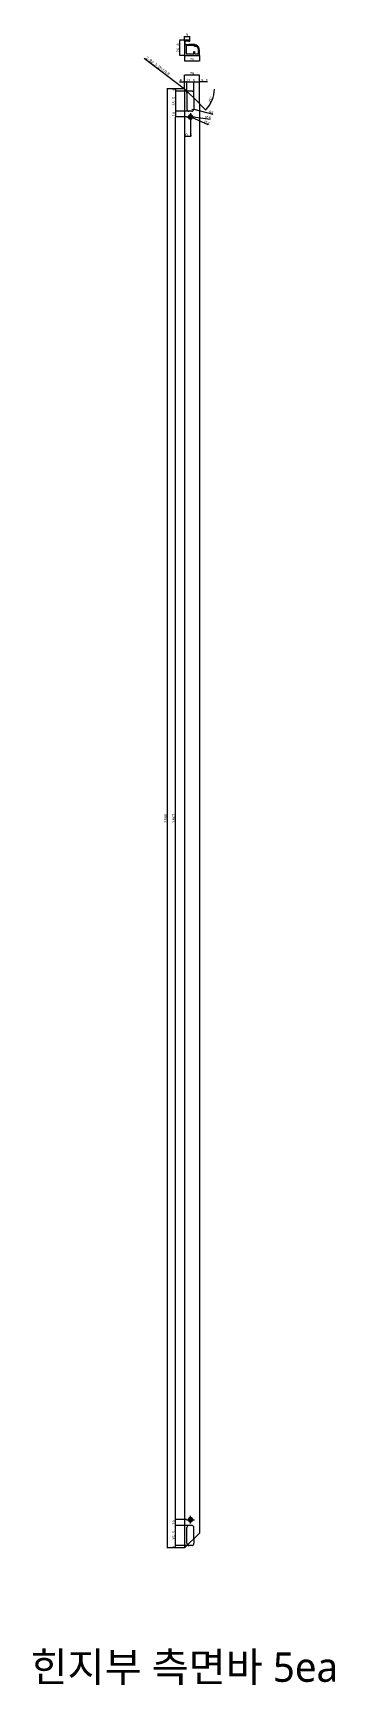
# Model space of a CAD drawing. Header units: millimetres. Extents: x -44117 to 256353, y -2095463 to 65325.
# Drawn here: x 14916 to 15448, y 41735 to 44640 of the extents above; entities that cross this region are included whole.
import ezdxf

# ---------------------------------------------------------------- set-up
doc = ezdxf.new("R2010")
doc.units = ezdxf.units.MM
doc.header["$LTSCALE"] = 10
doc.linetypes.add('CENTER', pattern=[50.8, 31.75, -6.35, 6.35, -6.35])
doc.linetypes.add('HIDDEN', pattern=[9.525, 6.35, -3.175])
doc.layers.add('cen', color=1, linetype='CENTER')
doc.layers.add('hid', color=8, linetype='HIDDEN')
doc.styles.add('고딕', font='')
doc.styles.get('고딕').set_extended_font_data('HYgtrE')
doc.dimstyles.new('hi01 a4 - 1scale', dxfattribs={"dimtxt": 5, "dimasz": 0.5, "dimexe": 0.3, "dimexo": 0.3, "dimgap": 0.2, "dimtad": 1, "dimdec": 1, "dimdsep": 46, "dimtxsty": 'Standard', "dimcen": 1, "dimclrd": 251, "dimclre": 251, "dimclrt": 3, "dimadec": 1, "dimazin": 2, "dimtfac": 1, "dimtdec": 1, "dimtix": 1, "dimtmove": 1, "dimatfit": 3, "dimfxl": 0, "dimarcsym": 0})

msp = doc.modelspace()

# ---------------------------------------------------------------- texts
at = {"color": 142, "insert": (15182.69263, 41763.64), "char_height": 52.004575, "width": 1506.5379465, "attachment_point": 5, "style": '고딕'}
msp.add_mtext('{\\fMalgun Gothic|b0|i0|c129|p50;힌지부 측면바 5ea}', dxfattribs=at)

# ---------------------------------------------------------------- blocks, each defined once
blk = doc.blocks.new('*D1459')
at = {"color": 251, "lineweight": -2, "transparency": 16777216}
for p, q in [((15183.2, 44542.4), (15183.2, 44567)), ((15183.7, 44566.7), (15208.7, 44566.7)), ((15209.2, 44516.4), (15209.2, 44567))]:
    blk.add_line(p, q, dxfattribs=at)
at = {"color": 251, "transparency": 16777216}
for points in [[(15183.7, 44566.8), (15183.7, 44566.6), (15183.2, 44566.7)], [(15208.7, 44566.8), (15208.7, 44566.6), (15209.2, 44566.7)]]:
    blk.add_solid(points, dxfattribs=at)
at = {"layer": 'Defpoints', "color": 0, "transparency": 16777216}
for p in [(15183.2, 44542.1), (15209.2, 44566.7), (15209.2, 44516.1)]:
    blk.add_point(p, dxfattribs=at)
at = {"color": 3, "transparency": 16777216, "insert": (15196.2, 44569.4), "char_height": 5, "attachment_point": 5}
blk.add_mtext('26', dxfattribs=at)
blk = doc.blocks.new('*D1460')
at = {"color": 251, "lineweight": -2, "transparency": 16777216}
for p, q in [((15182.9, 44542.1), (15166.7, 44542.1)), ((15167, 44541.6), (15167, 44538.6)), ((15190.9, 44538.1), (15166.7, 44538.1))]:
    blk.add_line(p, q, dxfattribs=at)
at = {"color": 251, "transparency": 16777216}
for points in [[(15167, 44541.6), (15167.1, 44541.6), (15167, 44542.1)], [(15167, 44538.6), (15167.1, 44538.6), (15167, 44538.1)]]:
    blk.add_solid(points, dxfattribs=at)
at = {"layer": 'Defpoints', "color": 0, "transparency": 16777216}
for p in [(15183.2, 44542.1), (15167, 44538.1), (15191.2, 44538.1)]:
    blk.add_point(p, dxfattribs=at)
at = {"color": 3, "transparency": 16777216, "insert": (15164.3, 44540.1), "char_height": 5, "attachment_point": 5, "rotation": 90}
blk.add_mtext('4', dxfattribs=at)
blk = doc.blocks.new('*D1461')
at = {"color": 251, "lineweight": -2, "transparency": 16777216}
for p, q in [((15182.9, 44538.1), (15166.7, 44538.1)), ((15167, 44537.6), (15167, 44503.1)), ((15190.9, 44502.6), (15166.7, 44502.6))]:
    blk.add_line(p, q, dxfattribs=at)
at = {"color": 251, "transparency": 16777216}
for points in [[(15167, 44537.6), (15167.1, 44537.6), (15167, 44538.1)], [(15167, 44503.1), (15167.1, 44503.1), (15167, 44502.6)]]:
    blk.add_solid(points, dxfattribs=at)
at = {"layer": 'Defpoints', "color": 0, "transparency": 16777216}
for p in [(15183.2, 44538.1), (15167, 44502.6), (15191.2, 44502.6)]:
    blk.add_point(p, dxfattribs=at)
at = {"color": 3, "transparency": 16777216, "insert": (15164.3, 44520.3), "char_height": 5, "attachment_point": 5, "rotation": 90}
blk.add_mtext('35.5', dxfattribs=at)
blk = doc.blocks.new('*D1462')
at = {"color": 251, "lineweight": -2, "transparency": 16777216}
for p, q in [((15182.9, 44502.6), (15166.7, 44502.6)), ((15186.4, 44492.6), (15166.7, 44492.6)), ((15167, 44502.1), (15167, 44493.1))]:
    blk.add_line(p, q, dxfattribs=at)
at = {"color": 251, "transparency": 16777216}
for points in [[(15167, 44502.1), (15167.1, 44502.1), (15167, 44502.6)], [(15167, 44493.1), (15167.1, 44493.1), (15167, 44492.6)]]:
    blk.add_solid(points, dxfattribs=at)
at = {"layer": 'Defpoints', "color": 0, "transparency": 16777216}
for p in [(15167, 44492.6), (15183.2, 44502.6), (15186.7, 44492.6)]:
    blk.add_point(p, dxfattribs=at)
at = {"color": 3, "transparency": 16777216, "insert": (15164.3, 44497.6), "char_height": 5, "attachment_point": 5, "rotation": 90}
blk.add_mtext('10', dxfattribs=at)
blk = doc.blocks.new('*D1463')
at = {"color": 251, "lineweight": -2, "transparency": 16777216}
blk.add_line((15209.4, 44515.9), (15220.6, 44504.7), dxfattribs=at)
blk.add_arc((15183.2, 44542.1), 52.6, 315.545, 359.455, dxfattribs=at)
at = {"color": 251, "transparency": 16777216}
for points in [[(15235.7, 44541.6), (15235.9, 44541.6), (15235.8, 44542.1)], [(15220.8, 44505.2), (15220.7, 44505.3), (15220.4, 44504.9)]]:
    blk.add_solid(points, dxfattribs=at)
at = {"layer": 'Defpoints', "color": 0, "transparency": 16777216}
for p in [(15183.2, 44542.1), (15183.2, 44542.1), (15251.7, 44542.1), (15209.2, 44516.1), (15228.7, 44515.8)]:
    blk.add_point(p, dxfattribs=at)
at = {"color": 3, "transparency": 16777216, "insert": (15229.3, 44523), "char_height": 5, "attachment_point": 5, "rotation": 67.5}
blk.add_mtext('45°', dxfattribs=at)
blk = doc.blocks.new('*D1449')
at = {"color": 251, "lineweight": -2, "transparency": 16777216}
for p, q in [((15190.9, 41980.1), (15166.7, 41980.1)), ((15182.9, 41976.1), (15166.7, 41976.1)), ((15167, 41976.6), (15167, 41979.6))]:
    blk.add_line(p, q, dxfattribs=at)
at = {"color": 251, "transparency": 16777216}
for points in [[(15167, 41979.6), (15167.1, 41979.6), (15167, 41980.1)], [(15167, 41976.6), (15167.1, 41976.6), (15167, 41976.1)]]:
    blk.add_solid(points, dxfattribs=at)
at = {"layer": 'Defpoints', "color": 0, "transparency": 16777216}
for p in [(15167, 41980.1), (15183.2, 41976.1), (15191.2, 41980.1)]:
    blk.add_point(p, dxfattribs=at)
at = {"color": 3, "transparency": 16777216, "insert": (15164.3, 41978.1), "char_height": 5, "attachment_point": 5, "rotation": 90}
blk.add_mtext('4', dxfattribs=at)
blk = doc.blocks.new('*D1450')
at = {"color": 251, "lineweight": -2, "transparency": 16777216}
for p, q in [((15190.9, 42015.6), (15166.7, 42015.6)), ((15167, 41980.6), (15167, 42015.1)), ((15182.9, 41980.1), (15166.7, 41980.1))]:
    blk.add_line(p, q, dxfattribs=at)
at = {"color": 251, "transparency": 16777216}
for points in [[(15167, 42015.1), (15167.1, 42015.1), (15167, 42015.6)], [(15167, 41980.6), (15167.1, 41980.6), (15167, 41980.1)]]:
    blk.add_solid(points, dxfattribs=at)
at = {"layer": 'Defpoints', "color": 0, "transparency": 16777216}
for p in [(15167, 42015.6), (15191.2, 42015.6), (15183.2, 41980.1)]:
    blk.add_point(p, dxfattribs=at)
at = {"color": 3, "transparency": 16777216, "insert": (15164.3, 41997.8), "char_height": 5, "attachment_point": 5, "rotation": 90}
blk.add_mtext('35.5', dxfattribs=at)
blk = doc.blocks.new('*D1464')
at = {"color": 251, "lineweight": -2, "transparency": 16777216}
for p, q in [((15186.4, 42025.6), (15166.7, 42025.6)), ((15182.9, 42015.6), (15166.7, 42015.6)), ((15167, 42016.1), (15167, 42025.1))]:
    blk.add_line(p, q, dxfattribs=at)
at = {"color": 251, "transparency": 16777216}
for points in [[(15167, 42025.1), (15167.1, 42025.1), (15167, 42025.6)], [(15167, 42016.1), (15167.1, 42016.1), (15167, 42015.6)]]:
    blk.add_solid(points, dxfattribs=at)
at = {"layer": 'Defpoints', "color": 0, "transparency": 16777216}
for p in [(15167, 42025.6), (15183.2, 42015.6), (15186.7, 42025.6)]:
    blk.add_point(p, dxfattribs=at)
at = {"color": 3, "transparency": 16777216, "insert": (15164.3, 42020.6), "char_height": 5, "attachment_point": 5, "rotation": 90}
blk.add_mtext('10', dxfattribs=at)
blk = doc.blocks.new('*D1465')
at = {"color": 251, "lineweight": -2, "transparency": 16777216}
for p, q in [((15186.4, 44492.6), (15166.7, 44492.6)), ((15167, 42026.1), (15167, 44492.1)), ((15186.4, 42025.6), (15166.7, 42025.6))]:
    blk.add_line(p, q, dxfattribs=at)
at = {"color": 251, "transparency": 16777216}
for points in [[(15167, 44492.1), (15167.1, 44492.1), (15167, 44492.6)], [(15167, 42026.1), (15167.1, 42026.1), (15167, 42025.6)]]:
    blk.add_solid(points, dxfattribs=at)
at = {"layer": 'Defpoints', "color": 0, "transparency": 16777216}
for p in [(15167, 44492.6), (15186.7, 44492.6), (15186.7, 42025.6)]:
    blk.add_point(p, dxfattribs=at)
at = {"color": 3, "transparency": 16777216, "insert": (15164.3, 43259.1), "char_height": 5, "attachment_point": 5, "rotation": 90}
blk.add_mtext('2467', dxfattribs=at)
blk = doc.blocks.new('*D1466')
at = {"color": 251, "lineweight": -2, "transparency": 16777216}
for p, q in [((15182.9, 44542.1), (15152, 44542.1)), ((15152.3, 44541.6), (15152.3, 41976.6)), ((15182.9, 41976.1), (15152, 41976.1))]:
    blk.add_line(p, q, dxfattribs=at)
at = {"color": 251, "transparency": 16777216}
for points in [[(15152.2, 44541.6), (15152.4, 44541.6), (15152.3, 44542.1)], [(15152.2, 41976.6), (15152.4, 41976.6), (15152.3, 41976.1)]]:
    blk.add_solid(points, dxfattribs=at)
at = {"layer": 'Defpoints', "color": 0, "transparency": 16777216}
for p in [(15183.2, 44542.1), (15152.3, 41976.1), (15183.2, 41976.1)]:
    blk.add_point(p, dxfattribs=at)
at = {"color": 3, "transparency": 16777216, "insert": (15149.6, 43259.1), "char_height": 5, "attachment_point": 5, "rotation": 90}
blk.add_mtext('2566', dxfattribs=at)
blk = doc.blocks.new('*D1467')
at = {"color": 251, "lineweight": -2, "transparency": 16777216}
for p, q in [((15189.2, 44493.1), (15188.8, 44493.2)), ((15189.7, 44493.1), (15197.7, 44492.1)), ((15228, 44488.4), (15198.2, 44492))]:
    blk.add_line(p, q, dxfattribs=at)
at = {"color": 251, "transparency": 16777216}
for points in [[(15189.3, 44493.2), (15189.2, 44493), (15189.7, 44493.1)], [(15198.2, 44492.1), (15198.2, 44491.9), (15197.7, 44492.1)]]:
    blk.add_solid(points, dxfattribs=at)
at = {"layer": 'Defpoints', "color": 0, "transparency": 16777216}
for p in [(15189.7, 44493.1), (15197.7, 44492.1)]:
    blk.add_point(p, dxfattribs=at)
at = {"color": 3, "transparency": 16777216, "insert": (15224, 44491.6), "char_height": 5, "attachment_point": 5, "rotation": 353.0474}
blk.add_mtext('∅8', dxfattribs=at)
blk = doc.blocks.new('*D1468')
at = {"color": 251, "lineweight": -2, "transparency": 16777216}
for p, q in [((15191.4, 44493.6), (15191, 44493.8)), ((15191.9, 44493.4), (15195.5, 44491.8)), ((15224.8, 44478.7), (15196, 44491.6))]:
    blk.add_line(p, q, dxfattribs=at)
at = {"color": 251, "transparency": 16777216}
for points in [[(15191.5, 44493.7), (15191.4, 44493.5), (15191.9, 44493.4)], [(15196, 44491.6), (15196, 44491.5), (15195.5, 44491.8)]]:
    blk.add_solid(points, dxfattribs=at)
at = {"layer": 'Defpoints', "color": 0, "transparency": 16777216}
for p in [(15191.9, 44493.4), (15195.5, 44491.8)]:
    blk.add_point(p, dxfattribs=at)
at = {"color": 3, "transparency": 16777216, "insert": (15221.9, 44483), "char_height": 5, "attachment_point": 5, "rotation": 335.9571}
blk.add_mtext('∅4', dxfattribs=at)
blk = doc.blocks.new('*D1469')
at = {"color": 251, "lineweight": -2, "transparency": 16777216}
for p, q in [((15174.3, 44554.2), (15183.2, 44554.2)), ((15183.2, 44542.4), (15183.2, 44554.5)), ((15183.7, 44554.2), (15186.7, 44554.2)), ((15187.2, 44534.4), (15187.2, 44554.5))]:
    blk.add_line(p, q, dxfattribs=at)
at = {"color": 251, "transparency": 16777216}
for points in [[(15183.7, 44554.2), (15183.7, 44554.1), (15183.2, 44554.2)], [(15186.7, 44554.2), (15186.7, 44554.1), (15187.2, 44554.2)]]:
    blk.add_solid(points, dxfattribs=at)
at = {"layer": 'Defpoints', "color": 0, "transparency": 16777216}
for p in [(15183.2, 44542.1), (15187.2, 44554.2), (15187.2, 44534.1)]:
    blk.add_point(p, dxfattribs=at)
at = {"color": 3, "transparency": 16777216, "insert": (15176.2, 44556.9), "char_height": 5, "attachment_point": 5}
blk.add_mtext('4', dxfattribs=at)
blk = doc.blocks.new('*D1470')
at = {"color": 251, "lineweight": -2, "transparency": 16777216}
for p, q in [((15186.7, 44554.2), (15186.2, 44554.2)), ((15187.2, 44534.4), (15187.2, 44554.5)), ((15187.2, 44554.2), (15199.7, 44554.2)), ((15199.7, 44534.4), (15199.7, 44554.5)), ((15200.2, 44554.2), (15200.7, 44554.2))]:
    blk.add_line(p, q, dxfattribs=at)
at = {"color": 251, "transparency": 16777216}
for points in [[(15186.7, 44554.2), (15186.7, 44554.1), (15187.2, 44554.2)], [(15200.2, 44554.2), (15200.2, 44554.1), (15199.7, 44554.2)]]:
    blk.add_solid(points, dxfattribs=at)
at = {"layer": 'Defpoints', "color": 0, "transparency": 16777216}
for p in [(15199.7, 44554.2), (15187.2, 44534.1), (15199.7, 44534.1)]:
    blk.add_point(p, dxfattribs=at)
at = {"color": 3, "transparency": 16777216, "insert": (15193.5, 44556.9), "char_height": 5, "attachment_point": 5}
blk.add_mtext('12.5', dxfattribs=at)
blk = doc.blocks.new('*D1471')
at = {"color": 251, "lineweight": -2, "transparency": 16777216}
for p, q in [((15199.7, 44534.4), (15199.7, 44554.5)), ((15200.2, 44554.2), (15208.7, 44554.2)), ((15209.2, 44534.4), (15209.2, 44554.5)), ((15223.6, 44554.2), (15209.2, 44554.2))]:
    blk.add_line(p, q, dxfattribs=at)
at = {"color": 251, "transparency": 16777216}
for points in [[(15200.2, 44554.2), (15200.2, 44554.1), (15199.7, 44554.2)], [(15208.7, 44554.2), (15208.7, 44554.1), (15209.2, 44554.2)]]:
    blk.add_solid(points, dxfattribs=at)
at = {"layer": 'Defpoints', "color": 0, "transparency": 16777216}
for p in [(15209.2, 44554.2), (15199.7, 44534.1), (15209.2, 44534.1)]:
    blk.add_point(p, dxfattribs=at)
at = {"color": 3, "transparency": 16777216, "insert": (15218.4, 44556.9), "char_height": 5, "attachment_point": 5}
blk.add_mtext('9.5', dxfattribs=at)
blk = doc.blocks.new('*D1472')
at = {"color": 251, "lineweight": -2, "transparency": 16777216}
for p, q in [((15195.7, 44506.6), (15199.6, 44505.6)), ((15233.8, 44497), (15200.1, 44505.5))]:
    blk.add_line(p, q, dxfattribs=at)
at = {"color": 251, "transparency": 16777216}
blk.add_solid([(15200.1, 44505.6), (15200.1, 44505.4), (15199.6, 44505.6)], dxfattribs=at)
at = {"layer": 'Defpoints', "color": 0, "transparency": 16777216}
for p in [(15195.7, 44506.6), (15199.6, 44505.6)]:
    blk.add_point(p, dxfattribs=at)
at = {"color": 3, "transparency": 16777216, "insert": (15230.2, 44500.7), "char_height": 5, "attachment_point": 5, "rotation": 345.9336}
blk.add_mtext('R4', dxfattribs=at)
blk = doc.blocks.new('*D1473')
at = {"color": 251, "lineweight": -2, "transparency": 16777216}
for p, q in [((15183.2, 44626.8), (15183.2, 44634.5)), ((15183.7, 44634.2), (15191.7, 44634.2)), ((15192.2, 44626.5), (15192.2, 44634.5))]:
    blk.add_line(p, q, dxfattribs=at)
at = {"color": 251, "transparency": 16777216}
for points in [[(15183.7, 44634.3), (15183.7, 44634.2), (15183.2, 44634.2)], [(15191.7, 44634.3), (15191.7, 44634.2), (15192.2, 44634.2)]]:
    blk.add_solid(points, dxfattribs=at)
at = {"layer": 'Defpoints', "color": 0, "transparency": 16777216}
for p in [(15183.2, 44626.5), (15192.2, 44634.2), (15192.2, 44626.2)]:
    blk.add_point(p, dxfattribs=at)
at = {"color": 3, "transparency": 16777216, "insert": (15187.7, 44636.9), "char_height": 5, "attachment_point": 5}
blk.add_mtext('9', dxfattribs=at)
blk = doc.blocks.new('*D1474')
at = {"color": 251, "lineweight": -2, "transparency": 16777216}
for p, q in [((15183.9, 44627.5), (15174.1, 44627.5)), ((15174.4, 44627), (15174.4, 44601.2)), ((15183.9, 44600.7), (15174.1, 44600.7))]:
    blk.add_line(p, q, dxfattribs=at)
at = {"color": 251, "transparency": 16777216}
for points in [[(15174.3, 44627), (15174.4, 44627), (15174.4, 44627.5)], [(15174.3, 44601.2), (15174.4, 44601.2), (15174.4, 44600.7)]]:
    blk.add_solid(points, dxfattribs=at)
at = {"layer": 'Defpoints', "color": 0, "transparency": 16777216}
for p in [(15184.2, 44627.5), (15174.4, 44600.7), (15184.2, 44600.7)]:
    blk.add_point(p, dxfattribs=at)
at = {"color": 3, "transparency": 16777216, "insert": (15171.7, 44614.1), "char_height": 5, "attachment_point": 5, "rotation": 90}
blk.add_mtext('26.8', dxfattribs=at)
blk = doc.blocks.new('*D1475')
at = {"color": 251, "lineweight": -2, "transparency": 16777216}
for p, q in [((15183.2, 44600.9), (15183.2, 44590.9)), ((15209.2, 44600.9), (15209.2, 44590.9)), ((15183.7, 44591.2), (15208.7, 44591.2))]:
    blk.add_line(p, q, dxfattribs=at)
at = {"color": 251, "transparency": 16777216}
for points in [[(15183.7, 44591.2), (15183.7, 44591.1), (15183.2, 44591.2)], [(15208.7, 44591.2), (15208.7, 44591.1), (15209.2, 44591.2)]]:
    blk.add_solid(points, dxfattribs=at)
at = {"layer": 'Defpoints', "color": 0, "transparency": 16777216}
for p in [(15183.2, 44601.2), (15209.2, 44601.2), (15209.2, 44591.2)]:
    blk.add_point(p, dxfattribs=at)
at = {"color": 3, "transparency": 16777216, "insert": (15196.2, 44593.9), "char_height": 5, "attachment_point": 5}
blk.add_mtext('26', dxfattribs=at)
blk = doc.blocks.new('*D1476')
at = {"color": 251, "lineweight": -2, "transparency": 16777216}
for p, q in [((15193.7, 44485.3), (15193.7, 44458.3)), ((15182.7, 44458.6), (15182.2, 44458.6)), ((15183.2, 44480.2), (15183.2, 44458.3)), ((15183.2, 44458.6), (15193.7, 44458.6)), ((15194.2, 44458.6), (15194.7, 44458.6))]:
    blk.add_line(p, q, dxfattribs=at)
at = {"color": 251, "transparency": 16777216}
for points in [[(15182.7, 44458.7), (15182.7, 44458.5), (15183.2, 44458.6)], [(15194.2, 44458.7), (15194.2, 44458.5), (15193.7, 44458.6)]]:
    blk.add_solid(points, dxfattribs=at)
at = {"layer": 'Defpoints', "color": 0, "transparency": 16777216}
for p in [(15193.7, 44485.6), (15183.2, 44480.5), (15193.7, 44458.6)]:
    blk.add_point(p, dxfattribs=at)
at = {"color": 3, "transparency": 16777216, "insert": (15188.5, 44461.3), "char_height": 5, "attachment_point": 5}
blk.add_mtext('10.5', dxfattribs=at)
blk = doc.blocks.new('*D1452')
at = {"color": 251, "lineweight": -2, "transparency": 16777216}
for p, q in [((15112.3, 44596.2), (15182.9, 44542.2)), ((15183.7, 44541.6), (15183.3, 44541.9))]:
    blk.add_line(p, q, dxfattribs=at)
at = {"color": 251, "transparency": 16777216}
blk.add_solid([(15183, 44542.2), (15182.9, 44542.1), (15183.3, 44541.9)], dxfattribs=at)
at = {"layer": 'Defpoints', "color": 0, "transparency": 16777216}
for p in [(15183.3, 44541.9), (15183.7, 44541.6)]:
    blk.add_point(p, dxfattribs=at)
at = {"color": 3, "transparency": 16777216, "insert": (15136, 44581.8), "char_height": 5, "attachment_point": 5, "rotation": 322.5986}
blk.add_mtext('2-R0.5{\\f굴림|b0|i0|c129|p50; 코너가공}', dxfattribs=at)
blk = doc.blocks.new('A$C2EC13F1B')
at = {"color": 7}
for p, q in [((-3.67, -0.83), (-1.17, 4.17)), ((-1.17, 4.17), (1.33, -0.83))]:
    blk.add_line(p, q, dxfattribs=at)
blk.add_lwpolyline([(-3.67, -0.83), (1.33, -0.83)], dxfattribs=at)
blk = doc.blocks.new('a4 1scale')
at = {"color": 8}
for p, q in [((-15144.83, -4477.05), (-14867.83, -4477.05)), ((-15097.66, -4499.61), (-15097.66, -4477.05)), ((-15057.67, -4499.62), (-15057.67, -4477.06)), ((-15028.06, -4478.06), (-15028.06, -4498.62)), ((-15019.68, -4499.62), (-15019.68, -4477.06)), ((-14981.69, -4499.62), (-14981.69, -4477.06)), ((-14943.7, -4499.62), (-14943.7, -4477.06)), ((-14905.71, -4499.62), (-14905.71, -4477.06)), ((-14980.9, -4480.63), (-14944.7, -4480.63)), ((-14975.07, -4480.63), (-14975.07, -4498.62)), ((-14952.08, -4480.63), (-14952.08, -4498.62)), ((-14942.91, -4480.63), (-14906.71, -4480.63)), ((-15056.67, -4483.2), (-15020.68, -4483.2)), ((-15018.68, -4483.2), (-14982.69, -4483.2)), ((-14980.9, -4486.63), (-14944.7, -4486.63)), ((-14942.91, -4486.63), (-14906.71, -4486.63)), ((-15096.66, -4488.33), (-15058.67, -4488.34)), ((-15056.67, -4488.34), (-15020.68, -4488.34)), ((-15018.68, -4488.34), (-14982.69, -4488.34)), ((-15141.53, -4492.95), (-15101.88, -4492.95)), ((-14980.9, -4492.63), (-14944.7, -4492.63)), ((-14942.91, -4492.63), (-14906.71, -4492.63)), ((-15056.67, -4493.48), (-15020.68, -4493.48)), ((-15018.68, -4493.48), (-14982.69, -4493.48))]:
    blk.add_line(p, q, dxfattribs=at)
for points in [[(-15154.83, -4509.61), (-14857.83, -4509.61), (-14857.83, -4299.61), (-15154.83, -4299.61)], [(-15144.83, -4499.61), (-14867.83, -4499.61), (-14867.83, -4309.61), (-15144.83, -4309.61)]]:
    blk.add_lwpolyline(points, close=True)
for points in [[(-15143.82, -4478.05), (-15098.66, -4478.05), (-15098.66, -4498.61), (-15143.83, -4498.61)], [(-15058.67, -4478.06), (-15096.66, -4478.05), (-15096.66, -4498.61), (-15058.66, -4498.62)], [(-15056.67, -4478.06), (-15020.68, -4478.06), (-15020.68, -4498.62), (-15056.67, -4498.62)], [(-15018.68, -4478.06), (-14982.69, -4478.06), (-14982.69, -4498.62), (-15018.68, -4498.62)]]:
    blk.add_lwpolyline(points, close=True, dxfattribs=at)
for points in [[(-14944.7, -4480.63), (-14944.7, -4498.62), (-14980.9, -4498.62), (-14980.9, -4480.63)], [(-14906.71, -4480.63), (-14906.71, -4498.62), (-14942.91, -4498.62), (-14942.91, -4480.63)]]:
    blk.add_lwpolyline(points, dxfattribs=at)
at = {"color": 8, "xscale": 0.7469071166727064, "yscale": 0.7469071166727064, "zscale": 0.7469071166727064}
for p in [(-14977.06, -4485.3), (-14977.06, -4491.3), (-14977.06, -4497.29)]:
    blk.add_blockref('A$C2EC13F1B', p, dxfattribs=at)
at = {"color": 8, "style": '고딕'}
for s, insert, char_height, width, attachment_point in [('{\\fMalgun Gothic|b0|i0|c129|p50;설 계}', (-15055.65, -4478.55), 1.4003, 21.6513, 1), ('{\\fGulim|b0|i0|c129|p50;일자}', (-15027.2, -4478.57), 1.4, 24.7824, 1), ('{\\fMalgun Gothic|b0|i0|c129|p50;재 질}', (-15017.66, -4478.55), 1.4003, 21.6513, 1), ('{\\fMalgun Gothic|b0|i0|c129|p50;수정사항}', (-14980.67, -4478.55), 1.4003, 21.6513, 1), ('{\\fMalgun Gothic|b0|i0|c129|p50;도면 no.}', (-14941.63, -4478.55), 1.4003, 21.6513, 1), ('{\\fMalgun Gothic|b0|i0|c129|p50;PROJECT}', (-15095.45, -4478.74), 1.6004, 37.4801, 1), ('{\\fMalgun Gothic|b0|i0|c129|p50;Note.}', (-14903.64, -4478.55), 1.4003, 21.6513, 1), ('{\\fMalgun Gothic|b0|i0|c129|p50;no.}', (-14980.32, -4481.07), 0.96, 25.9815, 1), ('{\\fMalgun Gothic|b0|i0|c129|p50;내용}', (-14974.49, -4481.07), 0.96, 25.9815, 1), ('{\\fMalgun Gothic|b0|i0|c129|p50;일자}', (-14951.5, -4481.07), 0.96, 25.9815, 1), ('{\\fGulim|b0|i0|c129|p50;완\\fMalgun Gothic|b0|i0|c129|p50;제품}', (-14941.66, -4481.32), 1.4003, 21.6513, 1), ('{\\fMalgun Gothic|b0|i0|c129|p50;검 토}', (-15055.65, -4483.82), 1.4003, 21.6513, 1), ('{\\fMalgun Gothic|b0|i0|c129|p50;수 량}', (-15017.66, -4483.82), 1.4003, 21.6513, 1), ('{\\fMalgun Gothic|b0|i0|c129|p50;반제품}', (-14941.66, -4487.32), 1.4003, 21.6513, 1), ('{\\fMalgun Gothic|b0|i0|c129|p50;도면명}', (-15095.89, -4489.07), 1.6004, 37.4801, 1), ('{\\fMalgun Gothic|b0|i0|c129|p50;승 인}', (-15055.65, -4489.02), 1.4003, 21.6513, 1), ('{\\fMalgun Gothic|b0|i0|c129|p50;마 감}', (-15017.66, -4489.02), 1.4003, 21.6513, 1), ('{\\fMalgun Gothic|b0|i0|c129|p50;척 도 }', (-15055.65, -4494.02), 1.4003, 21.6513, 1), ('{\\fGulim|b0|i0|c129|p50;단 위}', (-15034.68, -4494.09), 1.4003, 21.6513, 1), ('{\\fMalgun Gothic|b0|i0|c129|p50;규 격 }', (-15017.66, -4494.02), 1.4003, 21.6513, 1), ('{\\fMalgun Gothic|b0|i0|c129|p50;Page}', (-14941.66, -4493.32), 1.4003, 21.6513, 1), ('mm', (-15024.45, -4496.13), 1.7, 15.2516, 5), ('{\\C8;P-01-01}', (-15144.37, -4500.78), 1.8004, 27.0059, 1), ('{\\C8;A4 ( 297 X 210 )}', (-14868.4, -4500.78), 1.8004, 27.0059, 3)]:
    blk.add_mtext(s, dxfattribs=dict(at, insert=insert, char_height=char_height, width=width, attachment_point=attachment_point))

# ---------------------------------------------------------------- dimensions: what is measured, and where the dimension line sits
for base, p1, p2, angle, picture, middle in [((15174.35337, 44600.70402), (15184.21527, 44627.5024), (15184.21527, 44600.70402), 90, '*D1474', (15171.65337, 44614.10321)), ((15152.32361, 41976.07156), (15183.21527, 44542.07156), (15183.21527, 41976.07156), 90, '*D1466', (15149.62361, 43259.07156)), ((15167.04452, 44538.07156), (15183.21527, 44542.07156), (15191.21527, 44538.07156), 90, '*D1460', (15164.34452, 44540.07156)), ((15167.04452, 44502.57156), (15183.21527, 44538.07156), (15191.21527, 44502.57156), 90, '*D1461', (15164.34452, 44520.32156)), ((15167.04452, 44492.57156), (15183.21527, 44502.57156), (15186.71527, 44492.57156), 90, '*D1462', (15164.34452, 44497.57156)), ((15167.04452, 44492.57156), (15186.71527, 42025.57156), (15186.71527, 44492.57156), 90, '*D1465', (15164.34452, 43259.07156)), ((15167.04452, 42025.57156), (15183.21527, 42015.57156), (15186.71527, 42025.57156), 270, '*D1464', (15164.34452, 42020.57156)), ((15167.04452, 42015.57156), (15183.21527, 41980.07156), (15191.21527, 42015.57156), 270, '*D1450', (15164.34452, 41997.82156)), ((15167.04452, 41980.07156), (15183.21527, 41976.07156), (15191.21527, 41980.07156), 270, '*D1449', (15164.34452, 41978.07156))]:
    dim = msp.add_linear_dim(base=base, p1=p1, p2=p2, angle=angle, dimstyle='hi01 a4 - 1scale')
    dim.commit()
    dim.dimension.update_dxf_attribs({"geometry": picture, "text_midpoint": middle})
for base, p1, p2, picture, middle in [((15192.21527, 44634.23603), (15183.21527, 44626.5024), (15192.21527, 44626.2024), '*D1473', (15187.71527, 44636.93603)), ((15209.21274, 44591.15464), (15183.21527, 44601.20402), (15209.21274, 44601.20402), '*D1475', (15196.21401, 44593.85464)), ((15209.21274, 44566.70167), (15183.21527, 44542.07156), (15209.21274, 44516.0741), '*D1459', (15196.21401, 44569.40167)), ((15199.71527, 44554.156), (15187.21527, 44534.07156), (15199.71527, 44534.07156), '*D1470', (15193.46527, 44556.856)), ((15193.71527, 44458.63231), (15183.21527, 44480.45702), (15193.71527, 44485.57156), '*D1476', (15188.46527, 44461.33231))]:
    dim = msp.add_linear_dim(base=base, p1=p1, p2=p2, dimstyle='hi01 a4 - 1scale')
    dim.commit()
    dim.dimension.update_dxf_attribs({"geometry": picture, "text_midpoint": middle})
dim = msp.add_radius_dim(center=(15183.71527, 44541.57156), mpoint=(15183.31807, 44541.87526), text='2-<>{\\f굴림|b0|i0|c129|p50; 코너가공}', dimstyle='hi01 a4 - 1scale', override={"dimtxsty": 'Standard'})
dim.commit()
dim.dimension.update_dxf_attribs({"geometry": '*D1452', "text_midpoint": (15134.19858, 44579.43186), "dimtype": 164})
for base, p1, p2, picture, middle in [((15187.21527, 44554.156), (15183.21527, 44542.07156), (15187.21527, 44534.07156), '*D1469', (15176.17874, 44556.856)), ((15209.21274, 44554.156), (15199.71527, 44534.07156), (15209.21274, 44534.07156), '*D1471', (15218.37269, 44556.90887))]:
    dim = msp.add_linear_dim(base=base, p1=p1, p2=p2, dimstyle='hi01 a4 - 1scale')
    dim.commit()
    dim.dimension.update_dxf_attribs({"geometry": picture, "text_midpoint": middle, "dimtype": 160})
dim = msp.add_angular_dim_2l(base=(15228.73641, 44515.78992), line1=((15183.21527, 44542.07156), (15251.6773, 44542.07156)), line2=((15183.21527, 44542.07156), (15209.21274, 44516.0741)), dimstyle='hi01 a4 - 1scale')
dim.commit()
dim.dimension.update_dxf_attribs({"geometry": '*D1463', "text_midpoint": (15229.28294, 44522.98971)})
for p1, p2, picture, middle in [((15189.74469, 44493.05576), (15197.68586, 44492.08737), '*D1467', (15223.66562, 44488.91926)), ((15191.88879, 44493.38641), (15195.54175, 44491.75672), '*D1468', (15220.77818, 44480.49807))]:
    dim = msp.add_diameter_dim_2p(p1=p1, p2=p2, dimstyle='hi01 a4 - 1scale')
    dim.commit()
    dim.dimension.update_dxf_attribs({"geometry": picture, "text_midpoint": middle, "dimtype": 163})
dim = msp.add_radius_dim(center=(15195.71527, 44506.57156), mpoint=(15199.59533, 44505.59938), dimstyle='hi01 a4 - 1scale')
dim.commit()
dim.dimension.update_dxf_attribs({"geometry": '*D1472', "text_midpoint": (15229.58343, 44498.08556), "dimtype": 164})

# ---------------------------------------------------------------- linework, layer by layer
for p, q in [((15183.21527, 44542.07156), (15209.21274, 44516.0741)), ((15183.21527, 44542.07156), (15183.21527, 41976.07156)), ((15187.21527, 44534.07156), (15187.21527, 44506.57156)), ((15199.71527, 44525.57156), (15199.71527, 44506.57156)), ((15209.21274, 44516.0741), (15209.21274, 42002.06903)), ((15195.71527, 44502.57156), (15191.21527, 44502.57156)), ((15187.21527, 41984.07156), (15187.21527, 42011.57156)), ((15195.71527, 42015.57156), (15191.21527, 42015.57156)), ((15199.71527, 41992.57156), (15199.71527, 42011.57156)), ((15183.21527, 41976.07156), (15209.21274, 42002.06903))]:
    msp.add_line(p, q)
for points in [[(15183.71527, 44600.70402), (15208.71274, 44600.70402, 0.4142135624), (15209.21274, 44601.20402), (15209.21274, 44610.4024, 0.4142135624), (15208.91274, 44610.7024), (15208.90768, 44610.7024, -0.4043730092), (15208.60785, 44610.99229, 0.022416536), (15208.54738, 44611.76065, -0.4043730092), (15208.79817, 44612.09387, 0.424123069), (15209.0458, 44612.44707, 0.022416536), (15208.85332, 44613.2488, 0.424123069), (15208.47233, 44613.45109, -0.4043730092), (15208.0976, 44613.63413, 0.022416536), (15207.80265, 44614.34621, -0.4043730092), (15207.93819, 44614.74062, 0.424123069), (15208.06455, 44615.15305, 0.022416536), (15207.63375, 44615.85606, 0.424123069), (15207.2089, 44615.93071, -0.4043730092), (15206.79594, 44615.989, 0.022416536), (15206.29538, 44616.57508, -0.4043730092), (15206.30241, 44616.99207, 0.4241230691), (15206.29514, 44617.42337, 0.022416536), (15205.66818, 44617.95885, 0.424123069), (15205.24106, 44617.89856, -0.4043730092), (15204.8303, 44617.82638, 0.022416536), (15204.17313, 44618.22909, -0.4043730092), (15204.05096, 44618.62785, 0.424123069), (15203.91077, 44619.03579, 0.022416536), (15203.14902, 44619.35132, 0.4241230691), (15202.76143, 44619.16199, -0.4043730092), (15202.39308, 44618.96642, 0.022416536), (15201.64363, 44619.14634, -0.4043730092), (15201.40422, 44619.48783, 0.424123069), (15201.14483, 44619.83248, 0.0308511276), (15200.01274, 44619.9024), (15190.71527, 44619.9024, 0.4142135624), (15190.41527, 44619.6024), (15190.41527, 44619.5024, -0.4142135624), (15190.21527, 44619.3024), (15184.71527, 44619.3024, -0.4142135624), (15184.41527, 44619.6024), (15184.41527, 44626.2024, -0.4142135624), (15184.71527, 44626.5024), (15190.21527, 44626.5024, -0.4142135624), (15190.41527, 44626.3024), (15190.41527, 44626.2024, 0.4142135624), (15190.71527, 44625.9024), (15191.91527, 44625.9024, 0.855700792), (15192.00691, 44626.48806), (15190.16587, 44627.5024), (15184.21527, 44627.5024, 0.4142135624), (15183.21527, 44626.5024), (15183.21527, 44601.20402, 0.4142135623), (15183.71527, 44600.70402)], [(15200.91527, 44616.5024), (15200.91527, 44618.3024), (15185.71527, 44618.3024), (15185.71527, 44603.7024), (15199.41527, 44603.7024), (15199.41527, 44607.5024, -0.4142135624), (15199.61527, 44607.7024), (15200.51527, 44607.7024, -0.4142135624), (15200.71527, 44607.5024), (15200.71527, 44603.7024), (15207.61274, 44603.7024), (15207.61274, 44610.7024, 0.2205202393), (15204.92395, 44616.5024), (15200.91527, 44616.5024)]]:
    msp.add_lwpolyline(points, format="xyb", close=True)
for centre, radius in [((15193.71527, 44492.57156), 4), ((15193.71527, 44492.57156), 2), ((15193.71527, 42025.57156), 4), ((15193.71527, 42025.57156), 2)]:
    msp.add_circle(centre, radius)
for centre, radius, start, end in [((15183.71527, 44541.57156), 0.5, 135, 180), ((15191.21527, 44534.07156), 4, 135, 180), ((15191.21527, 44506.57156), 4, 180, 270), ((15195.71527, 44506.57156), 4, 270, 0), ((15191.21527, 42011.57156), 4, 90, 180), ((15195.71527, 42011.57156), 4, 0, 90), ((15191.21527, 41984.07156), 4, 180, 225)]:
    msp.add_arc(centre, radius, start, end)
at = {"layer": 'cen'}
for p, q in [((15186.71527, 44492.57156), (15200.71527, 44492.57156)), ((15193.71527, 44499.57156), (15193.71527, 44485.57156)), ((15186.71527, 42025.57156), (15200.71527, 42025.57156)), ((15193.71527, 42018.57156), (15193.71527, 42032.57156))]:
    msp.add_line(p, q, dxfattribs=at)
at = {"layer": 'hid'}
for p, q in [((15195.71527, 44538.07156), (15191.21527, 44538.07156)), ((15199.71527, 44525.57156), (15199.71527, 44534.07156)), ((15199.71527, 41992.57156), (15199.71527, 41984.07156)), ((15195.71527, 41980.07156), (15191.21527, 41980.07156))]:
    msp.add_line(p, q, dxfattribs=at)
for centre, start, end in [((15191.21527, 44534.07156), 90, 135), ((15195.71527, 44534.07156), 0, 90), ((15195.71527, 41984.07156), 270, 0), ((15191.21527, 41984.07156), 225, 270)]:
    msp.add_arc(centre, 4, start, end, dxfattribs=at)

# ---------------------------------------------------------------- block references
at = {"color": 1, "xscale": 19.845, "yscale": 19.845, "zscale": 19.845}
msp.add_blockref('a4 1scale', (314371.82079, 130463.4467), dxfattribs=at)

msp.set_redraw_order([(e.dxf.handle, doc.entitydb.next_handle()) for e in msp.query("TEXT MTEXT ATTDEF DIMENSION ARC_DIMENSION")])  # texts and dimensions are drawn at this point

doc.saveas('drawing.dxf')
